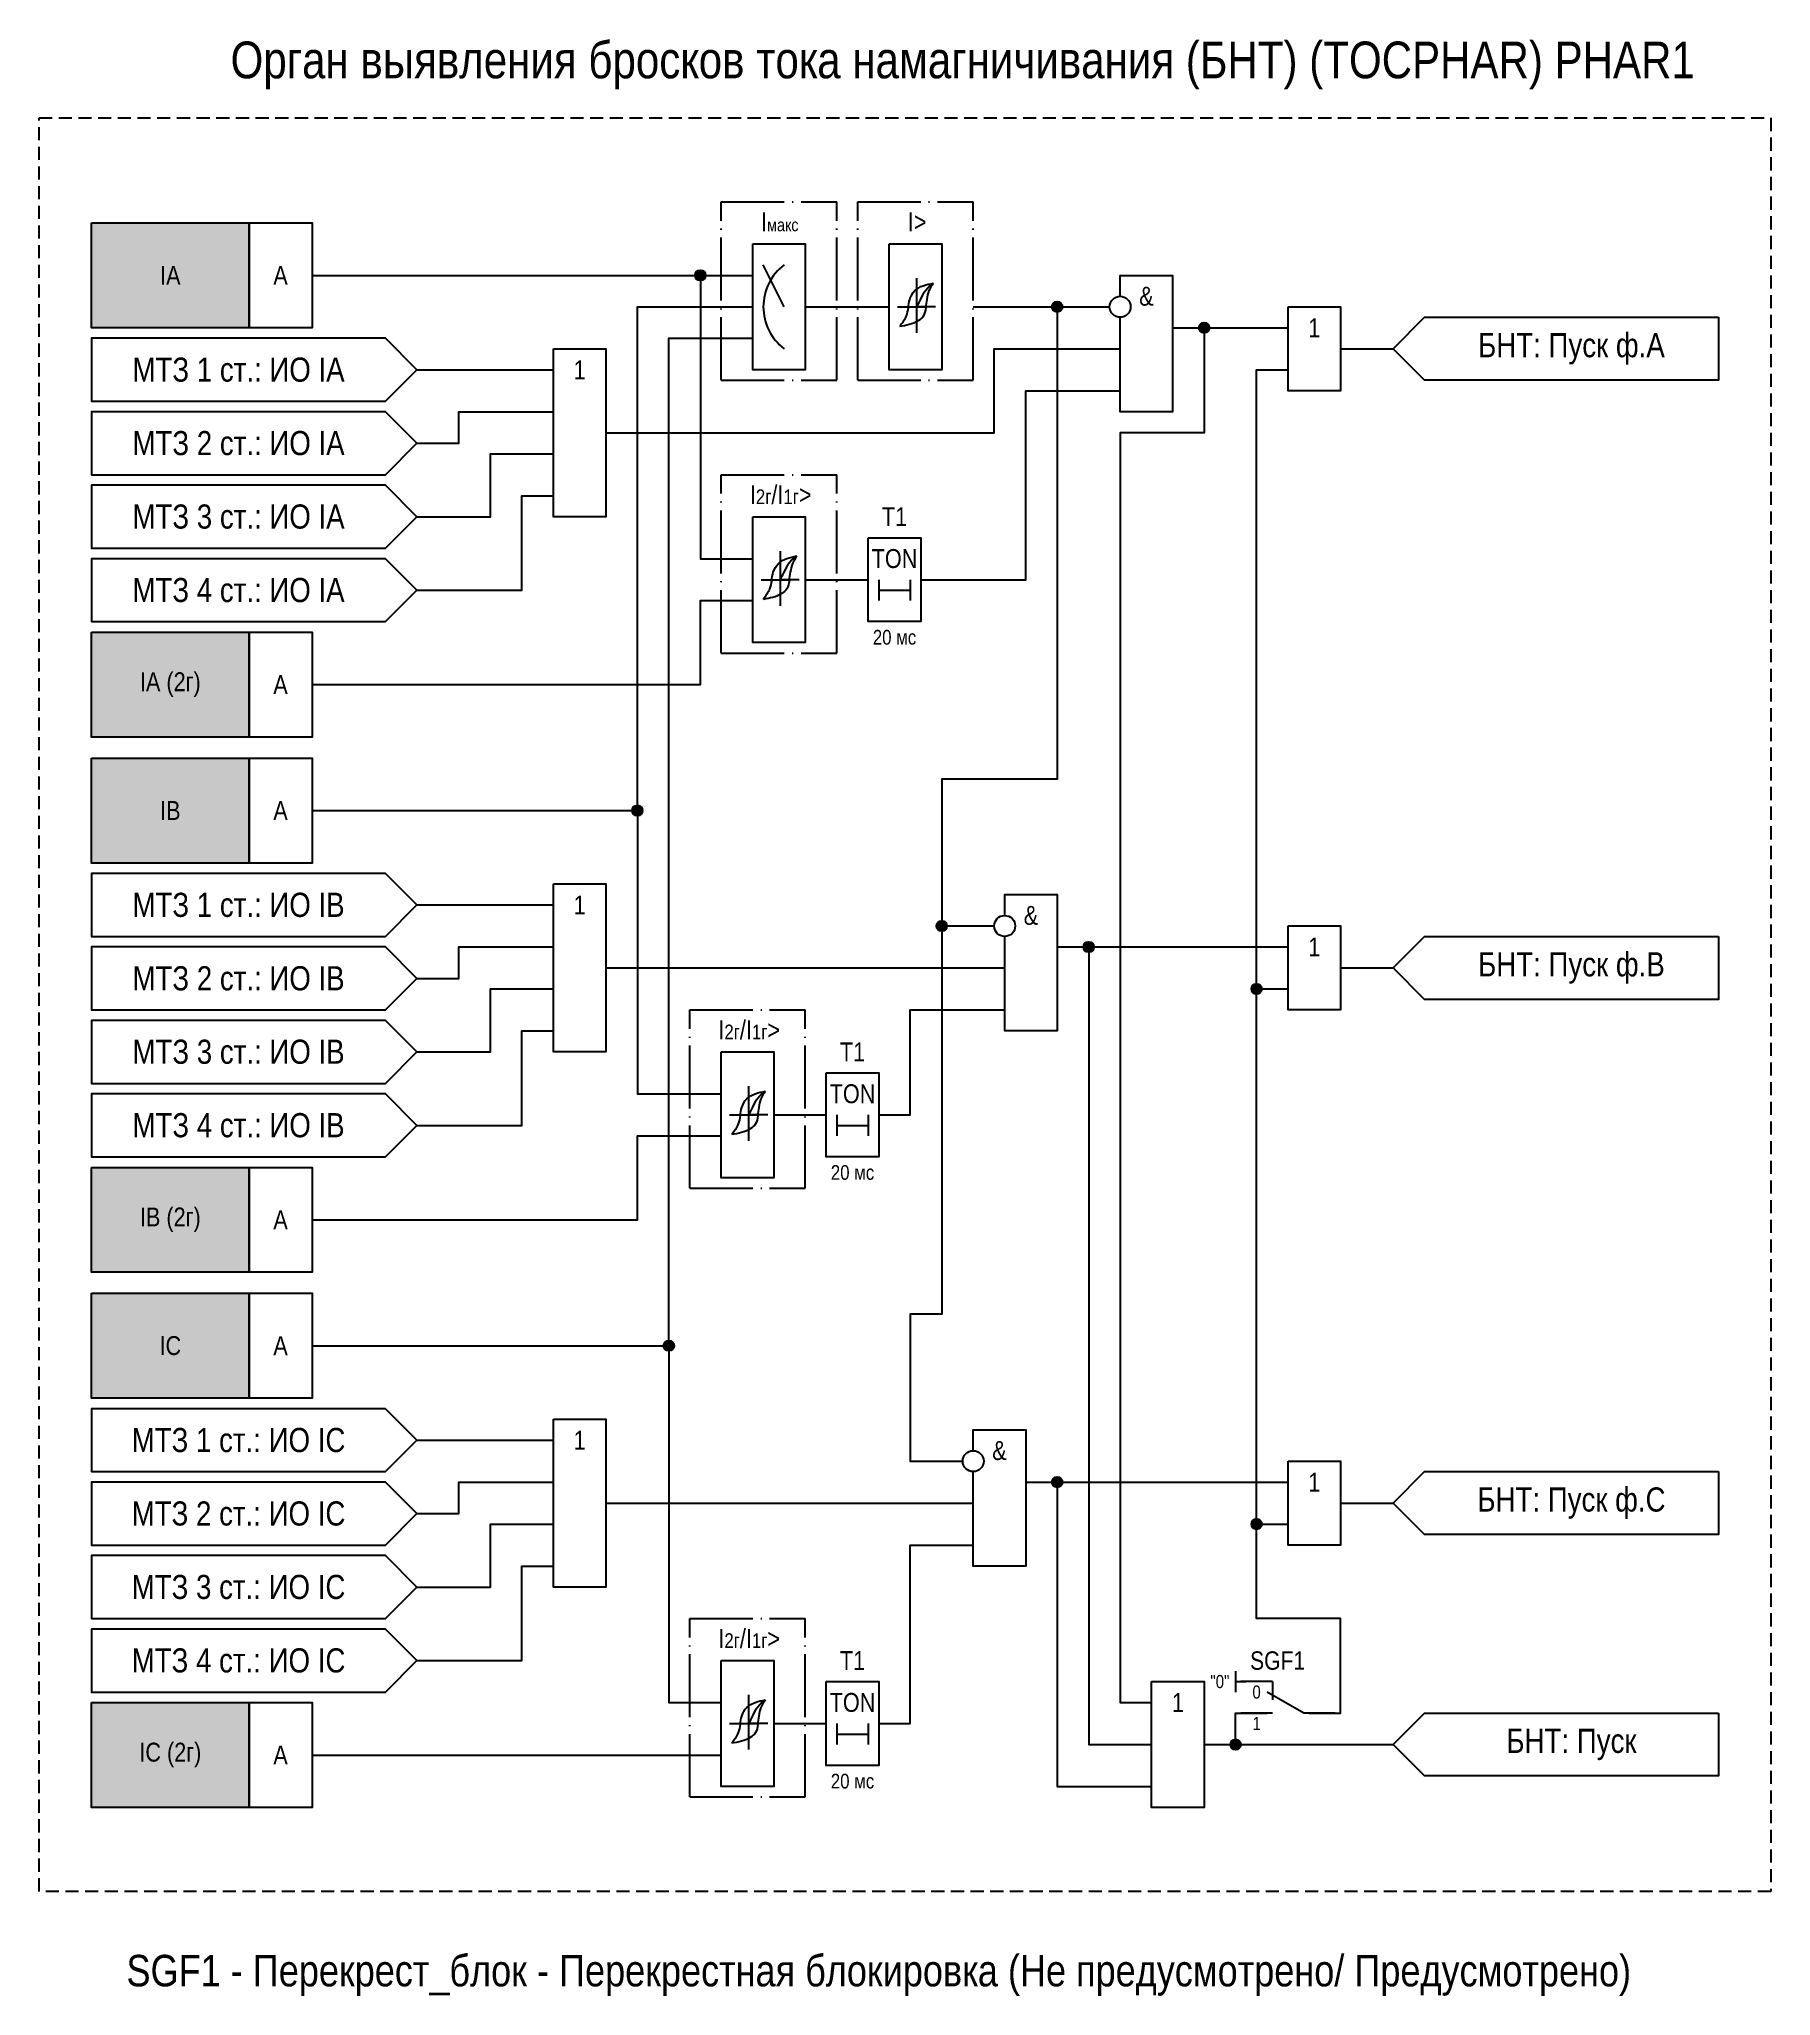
# Model space of a CAD drawing. Header units: millimetres. Extents: x -73 to 767, y -297 to 677.
# Drawn here: x 602 to 767, y -4 to 182.5 of the extents above; entities that cross this region are included whole.
import ezdxf
from ezdxf.enums import TextEntityAlignment as Align

# ---------------------------------------------------------------- set-up
doc = ezdxf.new("R2010")
doc.units = ezdxf.units.MM
doc.linetypes.add('ACAD_ISO04W100', pattern=[30, 24, -3, 0, -3])
doc.linetypes.add('штриховая2', pattern=[0.375, 0.25, -0.125])
doc.layers.add('TEXT', color=7, linetype='Continuous', lineweight=25)
doc.layers.add('Основная', color=7, linetype='Continuous')
doc.styles.add('1.8_Gost_RD', font='ARIALN.TTF', dxfattribs={"height": 1.8})
doc.styles.add('2.5_Gost_RD', font='ARIALN.TTF', dxfattribs={"height": 2.5})
doc.styles.add('3.5_Gost_RD', font='ARIALN.TTF', dxfattribs={"height": 3.5})
doc.styles.add('Вывод', font='ARIALN.TTF', dxfattribs={"height": 2.5})
doc.styles.add('Компонент', font='ARIALN.TTF', dxfattribs={"height": 3.5})

msp = doc.modelspace()

# ---------------------------------------------------------------- texts
at = {"color": 30, "ltscale": 100, "width": 160, "attachment_point": 5, "style": '3.5_Gost_RD'}
for s, insert, char_height in [('Орган выявления бросков тока намагничивания (БНТ) (TOCPHAR) {\\C6;PHAR1}', (690, 180), 3.5), ('SGF1 - Перекрест_блок - Перекрестная блокировка^I(Не предусмотрено/ Предусмотрено)', (682, -2), 3)]:
    msp.add_mtext(s, dxfattribs=dict(at, insert=insert, char_height=char_height))
at = {"color": 7, "ltscale": 100, "char_height": 1.8, "attachment_point": 1, "style": '1.8_Gost_RD'}
for s, insert in [('\\pi2.78586;I{\\H0.66667x;макс}', (668, 166)), ('\\pi4.7676;I>', (680, 166)), ('\\pi2.71685;I{\\H0.77778x;2г\\H1.28571x;/I\\H0.77778x;1г\\H1.28571x;>}', (667, 140)), ('\\pi2.71685;I{\\H0.77778x;2г\\H1.28571x;/I\\H0.77778x;1г\\H1.28571x;>}', (664, 89)), ('\\pi2.71685;I{\\H0.77778x;2г\\H1.28571x;/I\\H0.77778x;1г\\H1.28571x;>}', (664, 31))]:
    msp.add_mtext_dynamic_manual_height_columns(s, width=11, gutter_width=17.5, heights=[0], dxfattribs=dict(at, insert=insert))
at = {"ltscale": 100, "attachment_point": 5}
for s, insert, char_height, width, style in [('IA ', (614.5, 160), 1.8, 15, '1.8_Gost_RD'), ('А ', (625, 160), 1.8, 6, '1.8_Gost_RD'), ('&', (707.5, 158), 1.8, 5, '2.5_Gost_RD'), ('1', (723.5, 155), 1.8, 5, '2.5_Gost_RD'), ('БНТ: Пуск ф.А', (748, 153), 2.3, 28, '2.5_Gost_RD'), ('1', (653.5, 151), 1.8, 5, '2.5_Gost_RD'), ('T1', (683.5, 137), 1.8, 5, '2.5_Gost_RD'), ('TON', (683.5, 133), 1.8, 5, '2.5_Gost_RD'), ('20 мс', (683.5, 125.5), 1.4, 5, '2.5_Gost_RD'), ('IA (2г)', (614.5, 121), 1.8, 15, '1.8_Gost_RD'), ('А ', (625, 121), 1.8, 6, '1.8_Gost_RD'), ('IB', (614.5, 109), 1.8, 15, '1.8_Gost_RD'), ('А ', (625, 109), 1.8, 6, '1.8_Gost_RD'), ('1', (653.5, 100), 1.8, 5, '2.5_Gost_RD'), ('&', (696.5, 99), 1.8, 5, '2.5_Gost_RD'), ('1', (723.5, 96), 1.8, 5, '2.5_Gost_RD'), ('БНТ: Пуск ф.В', (748, 94), 2.3, 28, '2.5_Gost_RD'), ('T1', (679.5, 86), 1.8, 5, '2.5_Gost_RD'), ('TON', (679.5, 82), 1.8, 5, '2.5_Gost_RD'), ('20 мс', (679.5, 74.5), 1.4, 5, '2.5_Gost_RD'), ('IB (2г)', (614.5, 70), 1.8, 15, '1.8_Gost_RD'), ('А ', (625, 70), 1.8, 6, '1.8_Gost_RD'), ('IC', (614.5, 58), 1.8, 15, '1.8_Gost_RD'), ('А ', (625, 58), 1.8, 6, '1.8_Gost_RD'), ('1', (653.5, 49), 1.8, 5, '2.5_Gost_RD'), ('&', (693.5, 48), 1.8, 5, '2.5_Gost_RD'), ('1', (723.5, 45), 1.8, 5, '2.5_Gost_RD'), ('БНТ: Пуск ф.С', (748, 43), 2.3, 28, '2.5_Gost_RD'), ('T1', (679.5, 28), 1.8, 5, '2.5_Gost_RD'), ('TON', (679.5, 24), 1.8, 5, '2.5_Gost_RD'), ('1', (710.5, 24), 1.8, 5, '2.5_Gost_RD'), ('БНТ: Пуск', (748, 20), 2.3, 28, '2.5_Gost_RD'), ('IC (2г)', (614.5, 19), 1.8, 15, '1.8_Gost_RD'), ('А ', (625, 19), 1.8, 6, '1.8_Gost_RD'), ('20 мс', (679.5, 16.5), 1.4, 5, '2.5_Gost_RD')]:
    msp.add_mtext(s, dxfattribs=dict(at, insert=insert, char_height=char_height, width=width, style=style))
at = {"layer": 'TEXT', "ltscale": 100, "char_height": 2.3, "width": 28, "attachment_point": 5, "style": '2.5_Gost_RD'}
for s, insert in [('МТЗ 1 ст.: ИО IА', (621, 151)), ('МТЗ 2 ст.: ИО IА', (621, 144)), ('МТЗ 3 ст.: ИО IА', (621, 137)), ('МТЗ 4 ст.: ИО IА', (621, 130)), ('МТЗ 1 ст.: ИО IB', (621, 100)), ('МТЗ 2 ст.: ИО IB', (621, 93)), ('МТЗ 3 ст.: ИО IB', (621, 86)), ('МТЗ 4 ст.: ИО IB', (621, 79)), ('МТЗ 1 ст.: ИО IC', (621, 49)), ('МТЗ 2 ст.: ИО IC', (621, 42)), ('МТЗ 3 ст.: ИО IC', (621, 35)), ('МТЗ 4 ст.: ИО IC', (621, 28))]:
    msp.add_mtext(s, dxfattribs=dict(at, insert=insert))

# ---------------------------------------------------------------- blocks, each defined once
blk = doc.blocks.new('*U892')
at = {"layer": 'Основная', "linetype": 'ACAD_ISO04W100', "ltscale": 0.25}
for p, q in [((0, 0), (11, 0)), ((0, -17), (0, 0)), ((11, -17), (11, 0)), ((0, -17), (11, -17))]:
    blk.add_line(p, q, dxfattribs=at)
at = {"layer": 'Основная', "style": 'Компонент'}
blk.add_attdef('ОУ', text='', height=3.5, dxfattribs=at).set_placement((11, 0), align=Align.MIDDLE_CENTER)
blk = doc.blocks.new('Точка')
at = {"ltscale": 100}
h = blk.add_hatch(color=256, dxfattribs=at)
h.dxf.hatch_style = 1
edge = h.paths.add_edge_path()
edge.add_arc((0, 0), 0.5, 0, 360)
blk.add_circle((0, 0), 0.5, dxfattribs=at)
blk = doc.blocks.new('*U958')
at = {"layer": 'Основная', "color": 0}
blk.add_line((0, 0), (7, 4), dxfattribs=at)
at = {"layer": 'Основная', "ltscale": 0.35}
blk.add_line((6, 6), (6, 2.5), dxfattribs=at)
blk = doc.blocks.new('*U1032')
at = {"layer": 'Основная', "color": 0}
for p, q in [((-3, 6), (-9, 6)), ((-3, 0), (-9, 0)), ((9, 0), (3, 0))]:
    blk.add_line(p, q, dxfattribs=at)
at = {"layer": 'Основная', "ltscale": 0.25, "xscale": -1}
blk.add_blockref('*U958', (3, 0), dxfattribs=at)
at = {"layer": 'Основная'}
for tag, height, style, p in [('ОУ', 3.5, 'Компонент', (-2, 10)), ('В1', 2.5, 'Вывод', (-12.99, 6)), ('В2', 2.5, 'Вывод', (-6, 4)), ('В3', 2.5, 'Вывод', (-6, -2))]:
    blk.add_attdef(tag, text='', height=height, dxfattribs=dict(at, style=style)).set_placement(p, align=Align.MIDDLE_CENTER)

# ---------------------------------------------------------------- hatches: boundary and pattern name
at = {"ltscale": 100, "true_color": 0xf7941d}
h = msp.add_hatch(color=30, dxfattribs=at)
h.dxf.hatch_style = 1
h.paths.add_polyline_path([(607, 165), (622, 165), (622, 155), (607, 155)])
h = msp.add_hatch(color=30, dxfattribs=at)
h.dxf.hatch_style = 1
h.paths.add_polyline_path([(607, 126), (622, 126), (622, 116), (607, 116)])
h = msp.add_hatch(color=30, dxfattribs=at)
h.dxf.hatch_style = 1
h.paths.add_polyline_path([(607, 114), (622, 114), (622, 104), (607, 104)])
h = msp.add_hatch(color=30, dxfattribs=at)
h.dxf.hatch_style = 1
h.paths.add_polyline_path([(607, 75), (622, 75), (622, 65), (607, 65)])
h = msp.add_hatch(color=30, dxfattribs=at)
h.dxf.hatch_style = 1
h.paths.add_polyline_path([(607, 63), (622, 63), (622, 53), (607, 53)])
h = msp.add_hatch(color=30, dxfattribs=at)
h.dxf.hatch_style = 1
h.paths.add_polyline_path([(607, 24), (622, 24), (622, 14), (607, 14)])

# ---------------------------------------------------------------- linework, layer by layer
at = {"ltscale": 100}
for p, q in [((673, 157), (671, 161)), ((686, 131), (686, 131)), ((682, 80), (682, 80)), ((716, 27), (716, 25)), ((716, 26), (717, 26)), ((682, 22), (682, 22))]:
    msp.add_line(p, q, dxfattribs=at)
for p, q in [((685.6, 159.72), (685.6, 154.52)), ((672.6, 133.72), (672.6, 128.52)), ((669.6, 82.72), (669.6, 77.52)), ((669.6, 24.72), (669.6, 19.52))]:
    msp.add_line(p, q)
at = {"color": 7, "ltscale": 100}
for p, q in [((683.79, 157), (685.6, 157)), ((684.81, 157), (686.49, 157)), ((687.42, 157), (685.6, 157)), ((670.79, 131), (672.6, 131)), ((671.81, 131), (673.49, 131)), ((674.42, 131), (672.6, 131)), ((667.79, 80), (669.6, 80)), ((668.81, 80), (670.49, 80)), ((671.42, 80), (669.6, 80)), ((667.79, 22), (669.6, 22)), ((668.81, 22), (670.49, 22)), ((671.42, 22), (669.6, 22))]:
    msp.add_line(p, q, dxfattribs=at)
at = {"linetype": 'штриховая2', "ltscale": 5}
msp.add_lwpolyline([(602, 175), (767, 175), (767, 6), (602, 6)], close=True, dxfattribs=at)
at = {"ltscale": 100}
for points in [[(607, 165), (622, 165), (622, 155), (607, 155)], [(622, 165), (628, 165), (628, 155), (622, 155)], [(670, 163), (675, 163), (675, 151), (670, 151)], [(683, 163), (688, 163), (688, 151), (683, 151)], [(721, 157), (726, 157), (726, 149), (721, 149)], [(762, 156), (762, 150), (734, 150), (731, 153), (734, 156)], [(651, 153), (656, 153), (656, 137), (651, 137)], [(670, 137), (675, 137), (675, 125), (670, 125)], [(681, 135), (686, 135), (686, 127), (681, 127)], [(607, 126), (622, 126), (622, 116), (607, 116)], [(622, 126), (628, 126), (628, 116), (622, 116)], [(607, 114), (622, 114), (622, 104), (607, 104)], [(622, 114), (628, 114), (628, 104), (622, 104)], [(651, 102), (656, 102), (656, 86), (651, 86)], [(721, 98), (726, 98), (726, 90), (721, 90)], [(762, 97), (762, 91), (734, 91), (731, 94), (734, 97)], [(667, 86), (672, 86), (672, 74), (667, 74)], [(677, 84), (682, 84), (682, 76), (677, 76)], [(607, 75), (622, 75), (622, 65), (607, 65)], [(622, 75), (628, 75), (628, 65), (622, 65)], [(607, 63), (622, 63), (622, 53), (607, 53)], [(622, 63), (628, 63), (628, 53), (622, 53)], [(651, 51), (656, 51), (656, 35), (651, 35)], [(721, 47), (726, 47), (726, 39), (721, 39)], [(762, 46), (762, 40), (734, 40), (731, 43), (734, 46)], [(667, 28), (672, 28), (672, 16), (667, 16)], [(677, 26), (682, 26), (682, 18), (677, 18)], [(708, 26), (713, 26), (713, 14), (708, 14)], [(607, 24), (622, 24), (622, 14), (607, 14)], [(622, 24), (628, 24), (628, 14), (622, 14)], [(762, 23), (762, 17), (734, 17), (731, 20), (734, 23)]]:
    msp.add_lwpolyline(points, close=True, dxfattribs=at)
for points in [[(628, 160), (670, 160)], [(628, 160), (665, 160), (665, 133), (670, 133)], [(705, 158), (705, 160), (710, 160), (710, 147), (705, 147), (705, 156)], [(628, 109), (659, 109), (659, 157), (670, 157)], [(675, 157), (683, 157)], [(691, 157), (699, 157), (699, 112), (688, 112), (688, 61), (685, 61), (685, 47), (690, 47)], [(691, 157), (699, 157), (699, 112), (688, 112), (688, 98), (693, 98)], [(691, 157), (704, 157)], [(710, 155), (713, 155), (713, 145), (705, 145), (705, 24), (708, 24)], [(710, 155), (721, 155)], [(638, 151), (635, 154), (607, 154), (607, 148), (635, 148), (638, 151)], [(628, 58), (662, 58), (662, 154), (670, 154)], [(656, 145), (693, 145), (693, 153), (705, 153)], [(726, 153), (731, 153)], [(638, 151), (651, 151)], [(723, 23), (726, 23), (726, 32), (718, 32), (718, 151), (721, 151)], [(686, 131), (696, 131), (696, 149), (705, 149)], [(638, 144), (635, 147), (607, 147), (607, 141), (635, 141), (638, 144)], [(638, 144), (642, 144), (642, 147), (651, 147)], [(638, 137), (645, 137), (645, 143), (651, 143)], [(638, 137), (635, 140), (607, 140), (607, 134), (635, 134), (638, 137)], [(638, 130), (648, 130), (648, 139), (651, 139)], [(638, 130), (635, 133), (607, 133), (607, 127), (635, 127), (638, 130)], [(675, 131), (681, 131)], [(682, 131), (682, 129)], [(685, 131), (685, 129)], [(628, 121), (665, 121), (665, 129), (670, 129)], [(682, 130), (685, 130)], [(628, 109), (659, 109), (659, 82), (667, 82)], [(638, 100), (635, 103), (607, 103), (607, 97), (635, 97), (638, 100)], [(694, 99), (694, 101), (699, 101), (699, 88), (694, 88), (694, 97)], [(638, 100), (651, 100)], [(638, 93), (635, 96), (607, 96), (607, 90), (635, 90), (638, 93)], [(638, 93), (642, 93), (642, 96), (651, 96)], [(699, 96), (721, 96)], [(699, 96), (702, 96), (702, 20), (708, 20)], [(656, 94), (694, 94)], [(726, 94), (731, 94)], [(638, 86), (645, 86), (645, 92), (651, 92)], [(723, 23), (726, 23), (726, 32), (718, 32), (718, 92), (721, 92)], [(682, 80), (685, 80), (685, 90), (694, 90)], [(638, 86), (635, 89), (607, 89), (607, 83), (635, 83), (638, 86)], [(638, 79), (648, 79), (648, 88), (651, 88)], [(638, 79), (635, 82), (607, 82), (607, 76), (635, 76), (638, 79)], [(672, 80), (677, 80)], [(678, 80), (678, 78)], [(678, 79), (681, 79)], [(681, 80), (681, 78)], [(628, 70), (659, 70), (659, 78), (667, 78)], [(628, 58), (662, 58), (662, 24), (667, 24)], [(638, 49), (635, 52), (607, 52), (607, 46), (635, 46), (638, 49)], [(638, 49), (651, 49)], [(691, 48), (691, 50), (696, 50), (696, 37), (691, 37), (691, 46)], [(638, 42), (635, 45), (607, 45), (607, 39), (635, 39), (638, 42)], [(638, 42), (642, 42), (642, 45), (651, 45)], [(696, 45), (721, 45)], [(696, 45), (699, 45), (699, 16), (708, 16)], [(656, 43), (691, 43)], [(726, 43), (731, 43)], [(638, 35), (645, 35), (645, 41), (651, 41)], [(723, 23), (726, 23), (726, 32), (718, 32), (718, 41), (721, 41)], [(638, 35), (635, 38), (607, 38), (607, 32), (635, 32), (638, 35)], [(682, 22), (685, 22), (685, 39), (691, 39)], [(638, 28), (648, 28), (648, 37), (651, 37)], [(638, 28), (635, 31), (607, 31), (607, 25), (635, 25), (638, 28)], [(713, 20), (716, 20), (716, 23), (719, 23)], [(672, 22), (677, 22)], [(678, 22), (678, 20)], [(678, 21), (681, 21)], [(681, 22), (681, 20)], [(628, 19), (667, 19)], [(713, 20), (731, 20)]]:
    msp.add_lwpolyline(points, dxfattribs=at)
for centre in [(705, 157), (694, 98), (691, 47)]:
    msp.add_circle(centre, 1, dxfattribs=at)
at = {"color": 7, "ltscale": 100}
msp.add_arc((676, 157), 5, 126.8699, 233.1301, dxfattribs=at)
for points in [[(684.8, 156.92), (684.95, 157.71), (685.44, 158.54), (687.2, 159.26)], [(685.6, 157), (686, 157.72), (686.47, 158.6), (687.2, 159.26)], [(686.48, 156.92), (686.6, 157.71), (686.81, 158.54), (687.2, 159.26)], [(684.8, 156.92), (684.6, 156.13), (684, 155.12)], [(686.48, 156.92), (686.25, 156.13), (685.76, 155.67), (684, 155.12)], [(671.8, 130.92), (671.95, 131.71), (672.44, 132.54), (674.2, 133.26)], [(672.6, 131), (673, 131.72), (673.47, 132.6), (674.2, 133.26)], [(673.48, 130.92), (673.6, 131.71), (673.81, 132.54), (674.2, 133.26)], [(671.8, 130.92), (671.6, 130.13), (671, 129.12)], [(673.48, 130.92), (673.25, 130.13), (672.76, 129.67), (671, 129.12)], [(668.8, 79.92), (668.95, 80.71), (669.44, 81.54), (671.2, 82.26)], [(669.6, 80), (670, 80.72), (670.47, 81.6), (671.2, 82.26)], [(670.48, 79.92), (670.6, 80.71), (670.81, 81.54), (671.2, 82.26)], [(668.8, 79.92), (668.6, 79.13), (668, 78.12)], [(670.48, 79.92), (670.25, 79.13), (669.76, 78.67), (668, 78.12)], [(668.8, 21.92), (668.95, 22.71), (669.44, 23.54), (671.2, 24.26)], [(669.6, 22), (670, 22.72), (670.47, 23.6), (671.2, 24.26)], [(670.48, 21.92), (670.6, 22.71), (670.81, 23.54), (671.2, 24.26)], [(668.8, 21.92), (668.6, 21.13), (668, 20.12)], [(670.48, 21.92), (670.25, 21.13), (669.76, 20.67), (668, 20.12)]]:
    msp.add_spline(points, degree=3)

# ---------------------------------------------------------------- block references
at = {"ltscale": 100}
for p in [(665, 160), (699, 157), (713, 155), (659, 109), (688, 98), (702, 96), (718, 92), (662, 58), (699, 45), (718, 41), (716, 20)]:
    msp.add_blockref('Точка', p, dxfattribs=at)
at = {"layer": 'Основная', "ltscale": 0.25}
for p in [(667, 167), (680, 167), (667, 141), (664, 90), (664, 32)]:
    msp.add_blockref('*U892', p, dxfattribs=at)
at = {"layer": 'Основная', "ltscale": 0.25, "xscale": 0.5, "yscale": 0.5, "zscale": 0.5}
msp.add_blockref('*U1032', (721, 23), dxfattribs=at).add_auto_attribs({'ОУ': 'SGF1', 'В1': '"0"', 'В2': '0', 'В3': '1'})

msp.set_redraw_order([(e.dxf.handle, doc.entitydb.next_handle()) for e in msp.query("TEXT MTEXT ATTDEF DIMENSION ARC_DIMENSION")])  # texts and dimensions are drawn at this point

doc.saveas('drawing.dxf')
